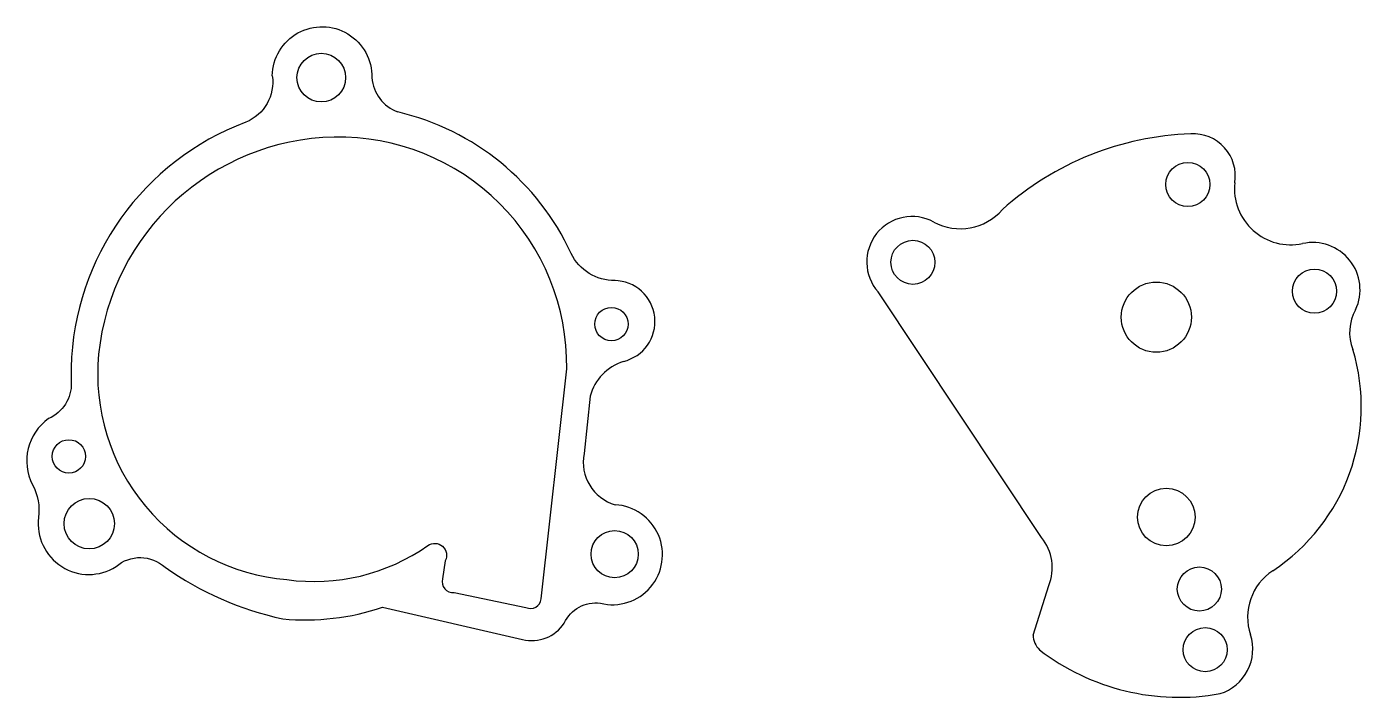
# Model space of a CAD drawing. Extents: x 1 to 59, y 0 to 194.
# Drawn here: x 0.54 to 7.73, y 0.29 to 3.91 of the extents above; entities that cross this region are included whole.
import ezdxf

# ---------------------------------------------------------------- set-up
doc = ezdxf.new("R2010")
doc.units = 0
doc.layers.add('PATH', color=7, linetype='CONTINUOUS')

msp = doc.modelspace()

# ---------------------------------------------------------------- linework, layer by layer
at = {"layer": 'PATH', "color": 1}
for p, q in [((6.0054, 1.1555), (5.1253, 2.4775)), ((5.9612, 0.6288), (6.0447, 0.896))]:
    msp.add_line(p, q, dxfattribs=at)
for points in [[(1.8616, 3.6424, -1.003589), (2.3976, 3.6319, 0.290977), (2.5373, 3.4471)], [(1.8616, 3.6424, -0.342525), (1.7185, 3.3916, 0.306199), (0.7776, 2.071), (0.7785, 1.9893, -0.302472), (0.6564, 1.7954)], [(3.7083, 2.5389, -0.291192), (3.4714, 2.685, 0.23111), (2.5373, 3.4471, 0.23111)], [(3.7532, 2.1036, 0.25412), (3.5742, 1.9165), (3.5418, 1.6071, 0.392489), (3.7095, 1.3317, 0.392489)], [(0.6564, 1.7954, 0.377893), (0.5699, 1.4394, -0.153104), (0.6021, 1.2628, 0.634097), (1.0196, 0.9987, -0.382541), (1.2836, 0.9948, 0.099706), (1.9175, 0.7173, 0.108254), (2.4557, 0.781), (3.2097, 0.6062, 0.316419), (3.4348, 0.6943, -0.332297), (3.6293, 0.8012)]]:
    msp.add_lwpolyline(points, format="xyb", dxfattribs=at)
msp.add_lwpolyline([(2.1954, 3.3114, 0.379278), (0.9258, 2.1424, 0.418771), (1.9399, 0.9287, 0.191205), (2.6995, 1.1122, -0.788264), (2.7932, 1.0298), (2.7791, 0.9329, 0.542803), (2.8414, 0.8593), (3.2284, 0.7784, 0.523194), (3.3103, 0.8245), (3.4478, 2.0642, 0.424624)], format="xyb", close=True, dxfattribs=at)
for centre, radius in [((2.1254, 3.6319), 0.131), ((6.7942, 3.0568), 0.1188), ((5.3133, 2.6372), 0.1188), ((7.4769, 2.4817), 0.1188), ((6.6247, 2.3419), 0.189), ((3.6887, 2.3046), 0.0898), ((0.7654, 1.5923), 0.0898), ((6.6782, 1.2652), 0.1551), ((0.8751, 1.2298), 0.1357), ((3.7061, 1.0656), 0.1271), ((6.8566, 0.8779), 0.1188), ((6.8882, 0.5512), 0.1188)]:
    msp.add_circle(centre, radius, dxfattribs=at)
for centre, radius, start, end in [((6.8635, 1.7281), 1.6018, 91.89122, 131.83818), ((6.8237, 3.1029), 0.2266, 350.59958, 93.31381), ((7.3494, 3.0351), 0.3038, 174.18297, 282.05376), ((5.309, 2.6391), 0.2447, 61.55818, 221.33567), ((5.5684, 3.118), 0.3, 241.55818, 319.06984), ((7.4676, 2.4893), 0.2546, 335.07549, 102.41176), ((3.7026, 2.3183), 0.2206, 283.2477, 89.38206), ((7.9128, 2.2596), 0.2468, 150.27836, 201.67831), ((6.6708, 1.8611), 1.0583, 303.3013, 16.88117), ((3.6944, 1.0627), 0.2694, 256.02492, 86.78413), ((5.8084, 0.993), 0.2554, 337.67393, 39.51622), ((7.4165, 0.7258), 0.3, 123.3013, 198.3159), ((6.0692, 0.6288), 0.108, 180, 226.36012), ((6.8946, 0.5531), 0.2498, 287.20479, 18.3159), ((6.7483, 1.5324), 1.2377, 232.49005, 280.24824)]:
    msp.add_arc(centre, radius, start, end, dxfattribs=at)

doc.saveas('drawing.dxf')
